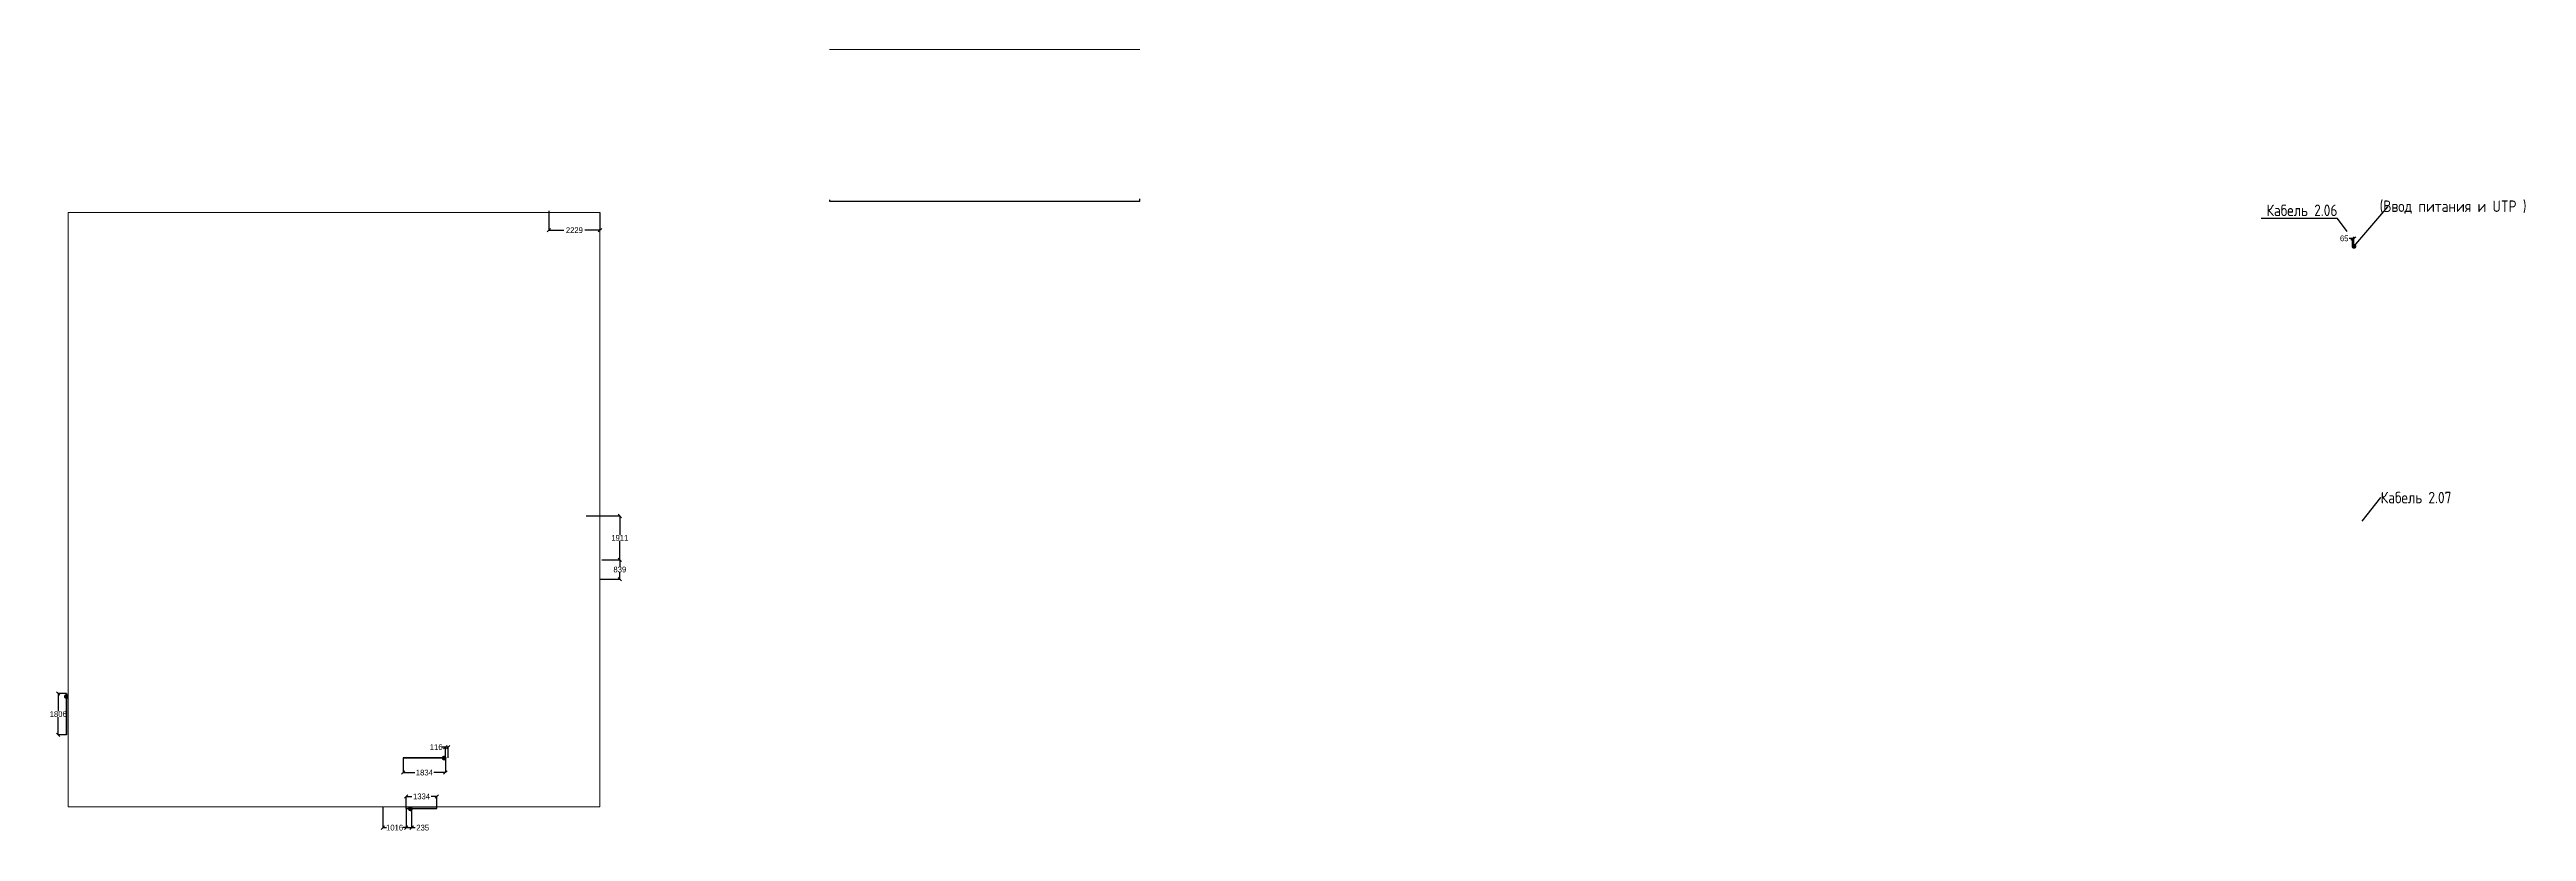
# Model space of a CAD drawing. Header units: millimetres. Extents: x 1499747 to 4230374, y -28481 to 441852.
# Drawn here: x 2380246 to 2488088, y 360258 to 394280 of the extents above; entities that cross this region are included whole.
import ezdxf
from ezdxf import colors
from ezdxf.entities.mleader import LeaderData, LeaderLine
from ezdxf.math import Vec2, Vec3

# ---------------------------------------------------------------- set-up
doc = ezdxf.new("R2010")
doc.units = ezdxf.units.MM
doc.header["$MEASUREMENT"] = 0
doc.layers.add('0_ANNOT_Dimensions', color=7, linetype='Continuous')
for name, color, linetype, lineweight in [('Кабель 2x4mm', 200, 'Continuous', 30), ('Кабель 2х6 mm', 150, 'Continuous', 30), ('ТП', 250, 'Continuous', 30)]:
    doc.layers.add(name, color=color, linetype=linetype, lineweight=lineweight)
doc.styles.add('ISOCPEUR_4', font='isocpeur.ttf', dxfattribs={"width": 0.85, "height": 250})
doc.dimstyles.get("Standard").update_dxf_attribs({"dimtxt": 0.18, "dimasz": 0.18, "dimexe": 0.18, "dimexo": 0.0625, "dimgap": 0.09, "dimtad": 0, "dimtih": 1, "dimtoh": 1, "dimdec": 4, "dimzin": 0, "dimdsep": 46, "dimtxsty": 'Standard', "dimcen": 0.09, "dimadec": 0, "dimazin": 0, "dimtfac": 1, "dimtdec": 4, "dimtofl": 0, "dimtmove": 0, "dimatfit": 3, "dimfxl": 1, "dimtolj": 1, "dimtzin": 0, "dimarcsym": 0})

# ---------------------------------------------------------------- blocks, each defined once
blk = doc.blocks.new('_Oblique')
at = {"color": 0, "linetype": 'ByBlock', "lineweight": -2}
blk.add_line((-0.5, -0.5), (0.5, 0.5), dxfattribs=at)
blk = doc.blocks.new('*D397')
at = {"layer": '0_ANNOT_Dimensions', "color": 0, "lineweight": -2, "transparency": 16777216}
for p, q in [((2401981, 387264), (2401981, 386420)), ((2404210, 387184), (2404210, 386420)), ((2401981, 386420), (2402637, 386420)), ((2404210, 386420), (2403554, 386420))]:
    blk.add_line(p, q, dxfattribs=at)
at = {"layer": 'Defpoints', "color": 0, "lineweight": 30, "transparency": 16777216}
for p in [(2401981, 387264), (2404210, 387184), (2401981, 386420)]:
    blk.add_point(p, dxfattribs=at)
at = {"layer": '0_ANNOT_Dimensions', "color": 0, "lineweight": -2, "transparency": 16777216, "xscale": 150, "yscale": 150, "zscale": 150, "rotation": 180}
blk.add_blockref('_Oblique', (2401981, 386420), dxfattribs=at)
at = {"layer": '0_ANNOT_Dimensions', "color": 0, "lineweight": -2, "transparency": 16777216, "xscale": 150, "yscale": 150, "zscale": 150}
blk.add_blockref('_Oblique', (2404210, 386420), dxfattribs=at)
at = {"layer": '0_ANNOT_Dimensions', "color": 0, "lineweight": 25, "transparency": 16777216, "insert": (2403096, 386420), "char_height": 250, "attachment_point": 5}
blk.add_mtext('\\A1;2229', dxfattribs=at)
blk = doc.blocks.new('*D402')
at = {"layer": '0_ANNOT_Dimensions', "color": 0, "lineweight": -2, "transparency": 16777216}
for p, q in [((2404290, 372074), (2405075, 372074)), ((2405075, 372074), (2405075, 371779)), ((2404210, 371234), (2405075, 371234)), ((2405075, 371234), (2405075, 371529))]:
    blk.add_line(p, q, dxfattribs=at)
at = {"layer": 'Defpoints', "color": 0, "lineweight": 30, "transparency": 16777216}
for p in [(2404290, 372074), (2404210, 371234), (2405075, 371234)]:
    blk.add_point(p, dxfattribs=at)
at = {"layer": '0_ANNOT_Dimensions', "color": 0, "lineweight": -2, "transparency": 16777216, "xscale": 150, "yscale": 150, "zscale": 150}
for p, rotation in [((2405075, 372074), 90), ((2405075, 371234), 270)]:
    blk.add_blockref('_Oblique', p, dxfattribs=dict(at, rotation=rotation))
at = {"layer": '0_ANNOT_Dimensions', "color": 0, "lineweight": 25, "transparency": 16777216, "insert": (2405075, 371654), "char_height": 250, "attachment_point": 5}
blk.add_mtext('\\A1;839', dxfattribs=at)
blk = doc.blocks.new('*D403')
at = {"layer": '0_ANNOT_Dimensions', "color": 0, "lineweight": -2, "transparency": 16777216}
for p, q in [((2403610, 373984), (2405075, 373984)), ((2405075, 373984), (2405075, 373154)), ((2404290, 372074), (2405075, 372074)), ((2405075, 372074), (2405075, 372904))]:
    blk.add_line(p, q, dxfattribs=at)
at = {"layer": 'Defpoints', "color": 0, "lineweight": 30, "transparency": 16777216}
for p in [(2403610, 373984), (2404290, 372074), (2405075, 372074)]:
    blk.add_point(p, dxfattribs=at)
at = {"layer": '0_ANNOT_Dimensions', "color": 0, "lineweight": -2, "transparency": 16777216, "xscale": 150, "yscale": 150, "zscale": 150}
for p, rotation in [((2405075, 373984), 90), ((2405075, 372074), 270)]:
    blk.add_blockref('_Oblique', p, dxfattribs=dict(at, rotation=rotation))
at = {"layer": '0_ANNOT_Dimensions', "color": 0, "lineweight": 25, "transparency": 16777216, "insert": (2405075, 373029), "char_height": 250, "attachment_point": 5}
blk.add_mtext('\\A1;1911', dxfattribs=at)
blk = doc.blocks.new('*D398')
at = {"layer": '0_ANNOT_Dimensions', "color": 0, "lineweight": -2, "transparency": 16777216}
for p, q in [((2395776, 361254), (2395776, 361781)), ((2395776, 361781), (2396026, 361781)), ((2397110, 361781), (2396860, 361781)), ((2397110, 361254), (2397110, 361781))]:
    blk.add_line(p, q, dxfattribs=at)
at = {"layer": 'Defpoints', "color": 0, "lineweight": 30, "transparency": 16777216}
for p in [(2397110, 361781), (2395776, 361254), (2397110, 361254)]:
    blk.add_point(p, dxfattribs=at)
at = {"layer": '0_ANNOT_Dimensions', "color": 0, "lineweight": -2, "transparency": 16777216, "xscale": 150, "yscale": 150, "zscale": 150, "rotation": 180}
blk.add_blockref('_Oblique', (2395776, 361781), dxfattribs=at)
at = {"layer": '0_ANNOT_Dimensions', "color": 0, "lineweight": -2, "transparency": 16777216, "xscale": 150, "yscale": 150, "zscale": 150}
blk.add_blockref('_Oblique', (2397110, 361781), dxfattribs=at)
at = {"layer": '0_ANNOT_Dimensions', "color": 0, "lineweight": 25, "transparency": 16777216, "insert": (2396443, 361781), "char_height": 250, "attachment_point": 5}
blk.add_mtext('\\A1;1334', dxfattribs=at)
blk = doc.blocks.new('*D399')
at = {"layer": '0_ANNOT_Dimensions', "color": 0, "lineweight": -2, "transparency": 16777216}
for p, q in [((2380980, 366264), (2380624, 366264)), ((2380624, 366264), (2380624, 365487)), ((2380624, 364459), (2380624, 365236)), ((2380980, 364459), (2380624, 364459))]:
    blk.add_line(p, q, dxfattribs=at)
at = {"layer": 'Defpoints', "color": 0, "lineweight": 30, "transparency": 16777216}
for p in [(2380980, 366264), (2380624, 364459), (2380980, 364459)]:
    blk.add_point(p, dxfattribs=at)
at = {"layer": '0_ANNOT_Dimensions', "color": 0, "lineweight": -2, "transparency": 16777216, "xscale": 150, "yscale": 150, "zscale": 150}
for p, rotation in [((2380624, 366264), 90), ((2380624, 364459), 270)]:
    blk.add_blockref('_Oblique', p, dxfattribs=dict(at, rotation=rotation))
at = {"layer": '0_ANNOT_Dimensions', "color": 0, "lineweight": 25, "transparency": 16777216, "insert": (2380624, 365361), "char_height": 250, "attachment_point": 5}
blk.add_mtext('\\A1;1806', dxfattribs=at)
blk = doc.blocks.new('*D400')
at = {"layer": '0_ANNOT_Dimensions', "color": 0, "lineweight": -2, "transparency": 16777216}
for p, q in [((2396011, 361334), (2396011, 360422)), ((2395776, 361254), (2395776, 360422)), ((2395776, 360422), (2396011, 360422)), ((2396011, 360422), (2396161, 360422))]:
    blk.add_line(p, q, dxfattribs=at)
at = {"layer": 'Defpoints', "color": 0, "lineweight": 30, "transparency": 16777216}
for p in [(2396011, 361334), (2395776, 361254), (2396011, 360422)]:
    blk.add_point(p, dxfattribs=at)
at = {"layer": '0_ANNOT_Dimensions', "color": 0, "lineweight": -2, "transparency": 16777216, "xscale": 150, "yscale": 150, "zscale": 150, "rotation": 180}
blk.add_blockref('_Oblique', (2395776, 360422), dxfattribs=at)
at = {"layer": '0_ANNOT_Dimensions', "color": 0, "lineweight": -2, "transparency": 16777216, "xscale": 150, "yscale": 150, "zscale": 150}
blk.add_blockref('_Oblique', (2396011, 360422), dxfattribs=at)
at = {"layer": '0_ANNOT_Dimensions', "color": 0, "lineweight": 25, "transparency": 16777216, "insert": (2396494, 360422), "char_height": 250, "attachment_point": 5}
blk.add_mtext('\\A1;235', dxfattribs=at)
blk = doc.blocks.new('*D401')
at = {"layer": '0_ANNOT_Dimensions', "color": 0, "lineweight": -2, "transparency": 16777216}
for p, q in [((2394760, 361334), (2394760, 360422)), ((2394760, 360422), (2394914, 360422)), ((2395776, 360422), (2395622, 360422)), ((2395776, 361254), (2395776, 360422))]:
    blk.add_line(p, q, dxfattribs=at)
at = {"layer": 'Defpoints', "color": 0, "lineweight": 30, "transparency": 16777216}
for p in [(2394760, 361334), (2395776, 361254), (2395776, 360422)]:
    blk.add_point(p, dxfattribs=at)
at = {"layer": '0_ANNOT_Dimensions', "color": 0, "lineweight": -2, "transparency": 16777216, "xscale": 150, "yscale": 150, "zscale": 150, "rotation": 180}
blk.add_blockref('_Oblique', (2394760, 360422), dxfattribs=at)
at = {"layer": '0_ANNOT_Dimensions', "color": 0, "lineweight": -2, "transparency": 16777216, "xscale": 150, "yscale": 150, "zscale": 150}
blk.add_blockref('_Oblique', (2395776, 360422), dxfattribs=at)
at = {"layer": '0_ANNOT_Dimensions', "color": 0, "lineweight": 25, "transparency": 16777216, "insert": (2395268, 360422), "char_height": 250, "attachment_point": 5}
blk.add_mtext('\\A1;1016', dxfattribs=at)
blk = doc.blocks.new('*D404')
at = {"layer": '0_ANNOT_Dimensions', "color": 0, "lineweight": -2, "transparency": 16777216}
for p, q in [((2480513, 386063), (2480363, 386063)), ((2480513, 385715), (2480513, 386063)), ((2480578, 386063), (2480513, 386063)), ((2480578, 385715), (2480578, 386063))]:
    blk.add_line(p, q, dxfattribs=at)
at = {"layer": 'Defpoints', "color": 0, "lineweight": 30, "transparency": 16777216}
for p in [(2480513, 386063), (2480513, 385715), (2480578, 385715)]:
    blk.add_point(p, dxfattribs=at)
at = {"layer": '0_ANNOT_Dimensions', "color": 0, "lineweight": -2, "transparency": 16777216, "xscale": 150, "yscale": 150, "zscale": 150, "rotation": 180}
blk.add_blockref('_Oblique', (2480513, 386063), dxfattribs=at)
at = {"layer": '0_ANNOT_Dimensions', "color": 0, "lineweight": -2, "transparency": 16777216, "xscale": 150, "yscale": 150, "zscale": 150}
blk.add_blockref('_Oblique', (2480578, 386063), dxfattribs=at)
at = {"layer": '0_ANNOT_Dimensions', "color": 0, "lineweight": 25, "transparency": 16777216, "insert": (2480154, 386063), "char_height": 250, "attachment_point": 5}
blk.add_mtext('\\A1;65', dxfattribs=at)
blk = doc.blocks.new('*D458')
at = {"layer": '0_ANNOT_Dimensions', "color": 0, "lineweight": -2, "transparency": 16777216}
for p, q in [((2395647, 363455), (2395647, 362818)), ((2397480, 363455), (2397480, 362818)), ((2395647, 362818), (2396147, 362818)), ((2397480, 362818), (2396980, 362818))]:
    blk.add_line(p, q, dxfattribs=at)
at = {"layer": 'Defpoints', "color": 0, "lineweight": 30, "transparency": 16777216}
for p in [(2395647, 363455), (2397480, 363455), (2397480, 362818)]:
    blk.add_point(p, dxfattribs=at)
at = {"layer": '0_ANNOT_Dimensions', "color": 0, "lineweight": -2, "transparency": 16777216, "xscale": 150, "yscale": 150, "zscale": 150, "rotation": 180}
blk.add_blockref('_Oblique', (2395647, 362818), dxfattribs=at)
at = {"layer": '0_ANNOT_Dimensions', "color": 0, "lineweight": -2, "transparency": 16777216, "xscale": 150, "yscale": 150, "zscale": 150}
blk.add_blockref('_Oblique', (2397480, 362818), dxfattribs=at)
at = {"layer": '0_ANNOT_Dimensions', "color": 0, "lineweight": 25, "transparency": 16777216, "insert": (2396564, 362818), "char_height": 250, "attachment_point": 5}
blk.add_mtext('\\A1;1834', dxfattribs=at)
blk = doc.blocks.new('*D459')
at = {"layer": '0_ANNOT_Dimensions', "color": 0, "lineweight": -2, "transparency": 16777216}
for p, q in [((2397480, 363926), (2397330, 363926)), ((2397480, 363456), (2397480, 363926)), ((2397597, 363926), (2397480, 363926)), ((2397597, 363456), (2397597, 363926))]:
    blk.add_line(p, q, dxfattribs=at)
at = {"layer": 'Defpoints', "color": 0, "lineweight": 30, "transparency": 16777216}
for p in [(2397480, 363926), (2397480, 363456), (2397597, 363456)]:
    blk.add_point(p, dxfattribs=at)
at = {"layer": '0_ANNOT_Dimensions', "color": 0, "lineweight": -2, "transparency": 16777216, "xscale": 150, "yscale": 150, "zscale": 150, "rotation": 180}
blk.add_blockref('_Oblique', (2397480, 363926), dxfattribs=at)
at = {"layer": '0_ANNOT_Dimensions', "color": 0, "lineweight": -2, "transparency": 16777216, "xscale": 150, "yscale": 150, "zscale": 150}
blk.add_blockref('_Oblique', (2397597, 363926), dxfattribs=at)
at = {"layer": '0_ANNOT_Dimensions', "color": 0, "lineweight": 25, "transparency": 16777216, "insert": (2397080, 363926), "char_height": 250, "attachment_point": 5}
blk.add_mtext('\\A1;116', dxfattribs=at)

msp = doc.modelspace()

# ---------------------------------------------------------------- hatches: boundary and pattern name
at = {"layer": 'Кабель 2x4mm', "lineweight": 30, "true_color": 0xcd2027}
h = msp.add_hatch(color=242, dxfattribs=at)
h.dxf.hatch_style = 1
h.paths.add_polyline_path([(2480684.21505, 385714.52892, 1), (2480473.11019, 385714.52892, 1)])
at = {"layer": 'Кабель 2x4mm', "lineweight": 30, "true_color": 0x105689}
h = msp.add_hatch(color=146, dxfattribs=at)
h.dxf.hatch_style = 1
h.paths.add_polyline_path([(2381083.71891, 366128.3244, 1), (2380872.61405, 366128.3244, 1)])
h = msp.add_hatch(color=146, dxfattribs=at)
h.dxf.hatch_style = 1
h.paths.add_polyline_path([(2397532.40096, 363447.99034, 1), (2397321.29609, 363447.99034, 1)])
h = msp.add_hatch(color=146, dxfattribs=at)
h.dxf.hatch_style = 1
h.paths.add_polyline_path([(2396063.86111, 361240.2247, 1), (2395852.75624, 361240.2247, 1)])

# ---------------------------------------------------------------- linework, layer by layer
at = {"layer": 'Кабель 2х6 mm', "color": 252, "lineweight": 20, "true_color": 0x939598}
msp.add_lwpolyline([(2414210.36468, 394279.7271), (2427710.25553, 394279.7271)], dxfattribs=at)
at = {"layer": 'Кабель 2х6 mm', "color": 18, "lineweight": 20, "true_color": 0x000000}
msp.add_lwpolyline([(2381060.34564, 387184.32073), (2404210.34765, 387184.32073), (2404210.34765, 361334.32073), (2381060.34564, 361334.32073)], close=True, dxfattribs=at)
at = {"layer": 'Кабель 2х6 mm', "color": 9, "lineweight": 25, "true_color": 0xc7c8ca}
msp.add_lwpolyline([(2414210.36468, 387734.32073), (2414210.36468, 387688.91435), (2427710.25553, 387688.91435), (2427710.25553, 387779.21795)], dxfattribs=at)
at = {"layer": 'Кабель 2х6 mm', "color": 11, "lineweight": 40, "true_color": 0xf27172}
msp.add_lwpolyline([(2380980.30649, 366264.35988), (2380980.30649, 364458.50764)], dxfattribs=at)
at = {"layer": 'Кабель 2х6 mm', "color": 85, "lineweight": 40, "true_color": 0x58ba48}
msp.add_lwpolyline([(2395646.75009, 363455.45619), (2397480.45009, 363455.5791)], dxfattribs=at)
at = {"layer": 'Кабель 2х6 mm', "color": 9, "lineweight": 40, "true_color": 0xafd9aa}
msp.add_lwpolyline([(2397109.71963, 361254.32073), (2395776.11963, 361254.32073)], dxfattribs=at)

# ---------------------------------------------------------------- dimensions: what is measured, and where the dimension line sits
at = {"layer": '0_ANNOT_Dimensions', "lineweight": 25}
for base, p1, p2, picture, middle in [((2401980.90649, 386419.98267), (2404210.34765, 387184.32073), (2401980.90649, 387264.32978), '*D397', (2403095.62707, 386419.98267)), ((2397480.45009, 362817.89383), (2395646.75009, 363455.45619), (2397480.45009, 363455.45619), '*D458', (2396563.60009, 362817.89383)), ((2395776.11963, 360421.70641), (2394759.82734, 361334.32073), (2395776.11963, 361254.32073), '*D401', (2395267.97349, 360421.70641)), ((2397109.71963, 361780.8919), (2395776.11963, 361254.32073), (2397109.71963, 361254.32073), '*D398', (2396442.91963, 361780.8919)), ((2396010.95437, 360421.88641), (2395776.11963, 361254.32073), (2396010.95437, 361334.32073), '*D400', (2396494.3777, 360421.88641))]:
    dim = msp.add_linear_dim(base=base, p1=p1, p2=p2, dimstyle='Standard', override={"dimtxt": 250, "dimasz": 150, "dimdec": 0, "dimblk1": 'Oblique', "dimblk2": 'Oblique', "dimsah": 1}, dxfattribs=at)
    dim.commit()
    dim.dimension.update_dxf_attribs({"geometry": picture, "text_midpoint": middle})
at = {"layer": '0_ANNOT_Dimensions', "color": 244, "lineweight": 25, "true_color": 0x991b1e}
for base, p1, p2, picture, middle in [((2480512.7968, 386062.50959), (2480578.00915, 385715.19739), (2480512.7968, 385715.19829), '*D404', (2480154.37347, 386062.50959)), ((2397480.45009, 363926.09178), (2397596.57572, 363455.58688), (2397480.45009, 363455.5791), '*D459', (2397080.36009, 363926.09178))]:
    dim = msp.add_linear_dim(base=base, p1=p1, p2=p2, dimstyle='Standard', override={"dimtxt": 250, "dimasz": 150, "dimdec": 0, "dimblk1": 'Oblique', "dimblk2": 'Oblique', "dimsah": 1}, dxfattribs=at)
    dim.commit()
    dim.dimension.update_dxf_attribs({"geometry": picture, "text_midpoint": middle, "dimtype": 160})
at = {"layer": '0_ANNOT_Dimensions', "lineweight": 25}
for base, p1, p2, picture, middle in [((2405074.61127, 372073.77098), (2403610.11052, 373984.32073), (2404290.34765, 372073.77098), '*D403', (2405074.61127, 373029.04585)), ((2405074.61127, 371234.32073), (2404290.34765, 372073.77098), (2404210.34765, 371234.32073), '*D402', (2405074.61127, 371654.04585)), ((2380624.49472, 364458.50764), (2380980.30649, 366264.35988), (2380980.30649, 364458.50764), '*D399', (2380624.49472, 365361.43376))]:
    dim = msp.add_linear_dim(base=base, p1=p1, p2=p2, angle=90, dimstyle='Standard', override={"dimtxt": 250, "dimasz": 150, "dimdec": 0, "dimblk1": 'Oblique', "dimblk2": 'Oblique', "dimsah": 1}, dxfattribs=at)
    dim.commit()
    dim.dimension.update_dxf_attribs({"geometry": picture, "text_midpoint": middle})

# ---------------------------------------------------------------- leaders
at = {"layer": 'ТП', "lineweight": 30}
ml = msp.add_multileader_mtext('Standard', dxfattribs=at)
ml.set_content('Кабель 2.06', color=256, style='ISOCPEUR_4')
ml.set_leader_properties()
ml.build(insert=Vec2(0, 0))
ml.multileader.update_dxf_attribs({"text_right_attachment_type": 6, "dogleg_length": 0.36, "arrow_head_size": 0.18})
ctx = ml.context
ctx.base_point, ctx.char_height, ctx.arrow_head_size, ctx.landing_gap_size, ctx.plane_origin, ctx.plane_x_axis, ctx.plane_y_axis = Vec3(2476798.69914, 387283.00702), 500, 0.18, 0.09, Vec3(2486568.27713, 386079.17911), Vec3(0.9999997664, 0.0006834744), Vec3(-0.0006834744, 0.9999997664)
ctx.right_attachment, ctx.text_align_type = 6, 2
notes = []
notes.append((ctx, [(1, (1, 1, 0), (2479859.11764, 386935.09865), (-0.9999997664, -0.0006834744), 0.00000000013, [(0, [(2480278.63189, 386365.19922)], 0, [])])]))
ctx.mtext.insert, ctx.mtext.text_direction, ctx.mtext.rotation, ctx.mtext.width, ctx.mtext.alignment, ctx.mtext.flow_direction = Vec3(2479858.61755, 387535.09845), Vec3(0.9999997664, 0.0006834744), 0.0006834744, 3333.2408404, 3, 5
ml = msp.add_multileader_mtext('Standard', dxfattribs=at)
ml.set_content('(Ввод питания и UTP )', color=256, style='ISOCPEUR_4')
ml.set_leader_properties()
ml.build(insert=Vec2(0, 0))
ml.multileader.update_dxf_attribs({"text_right_attachment_type": 6, "dogleg_length": 0.00000000013, "arrow_head_size": 0.18})
ctx = ml.context
ctx.base_point, ctx.char_height, ctx.arrow_head_size, ctx.landing_gap_size, ctx.plane_origin = Vec3(2482052.90098, 387437.9404), 500, 0.18, 0.09, Vec3(2490242.694, 392469.46224)
ctx.right_attachment, ctx.text_align_type = 6, 2
notes.append((ctx, [(0, (1, 1, 0), (2482052.90098, 387437.9404), (1, 0), 0.00000000013, [(0, [(2480578.00915, 385715.19739)], 0, [])])]))
ctx.mtext.insert, ctx.mtext.alignment, ctx.mtext.flow_direction = Vec3(2488087.99098, 387712.9404), 3, 5
ml = msp.add_multileader_mtext('Standard', dxfattribs=at)
ml.set_content('Кабель 2.07', color=256, style='ISOCPEUR_4')
ml.set_leader_properties()
ml.build(insert=Vec2(0, 0))
ml.multileader.update_dxf_attribs({"text_right_attachment_type": 6, "dogleg_length": 0.36, "arrow_head_size": 0.18})
ctx = ml.context
ctx.base_point, ctx.char_height, ctx.arrow_head_size, ctx.landing_gap_size, ctx.plane_origin, ctx.plane_x_axis, ctx.plane_y_axis = Vec3(2481740.78204, 374784.40983), 500, 0.18, 0.09, Vec3(2491289.78257, 372835.12608), Vec3(0.9999997664, 0.0006834744), Vec3(-0.0006834744, 0.9999997664)
ctx.right_attachment = 6
notes.append((ctx, [(0, (1, 1, 0), (2481740.78204, 374784.40983), (0.9999997664, 0.0006834744), 0.00000000013, [(0, [(2480928.21744, 373762.88096)], 0, [])])]))
ctx.mtext.insert, ctx.mtext.text_direction, ctx.mtext.rotation, ctx.mtext.width, ctx.mtext.flow_direction = Vec3(2481740.70117, 375034.40983), Vec3(0.9999997664, 0.0006834744), 0.0006834744, 3333.2408404, 5
for ctx, leaders in notes:
    for number, flags, end, landing, length, lines in leaders:
        leader = LeaderData()
        leader.index, (leader.has_last_leader_line, leader.has_dogleg_vector, leader.attachment_direction) = number, flags
        leader.last_leader_point, leader.dogleg_vector, leader.dogleg_length = Vec3(end), Vec3(landing), length
        for number, points, colour, breaks in lines:
            line = LeaderLine()
            line.index, line.vertices, line.color, line.breaks = number, Vec3.list(points), colors.encode_raw_color(colour), breaks
            leader.lines.append(line)
        ctx.leaders.append(leader)

doc.saveas('drawing.dxf')
